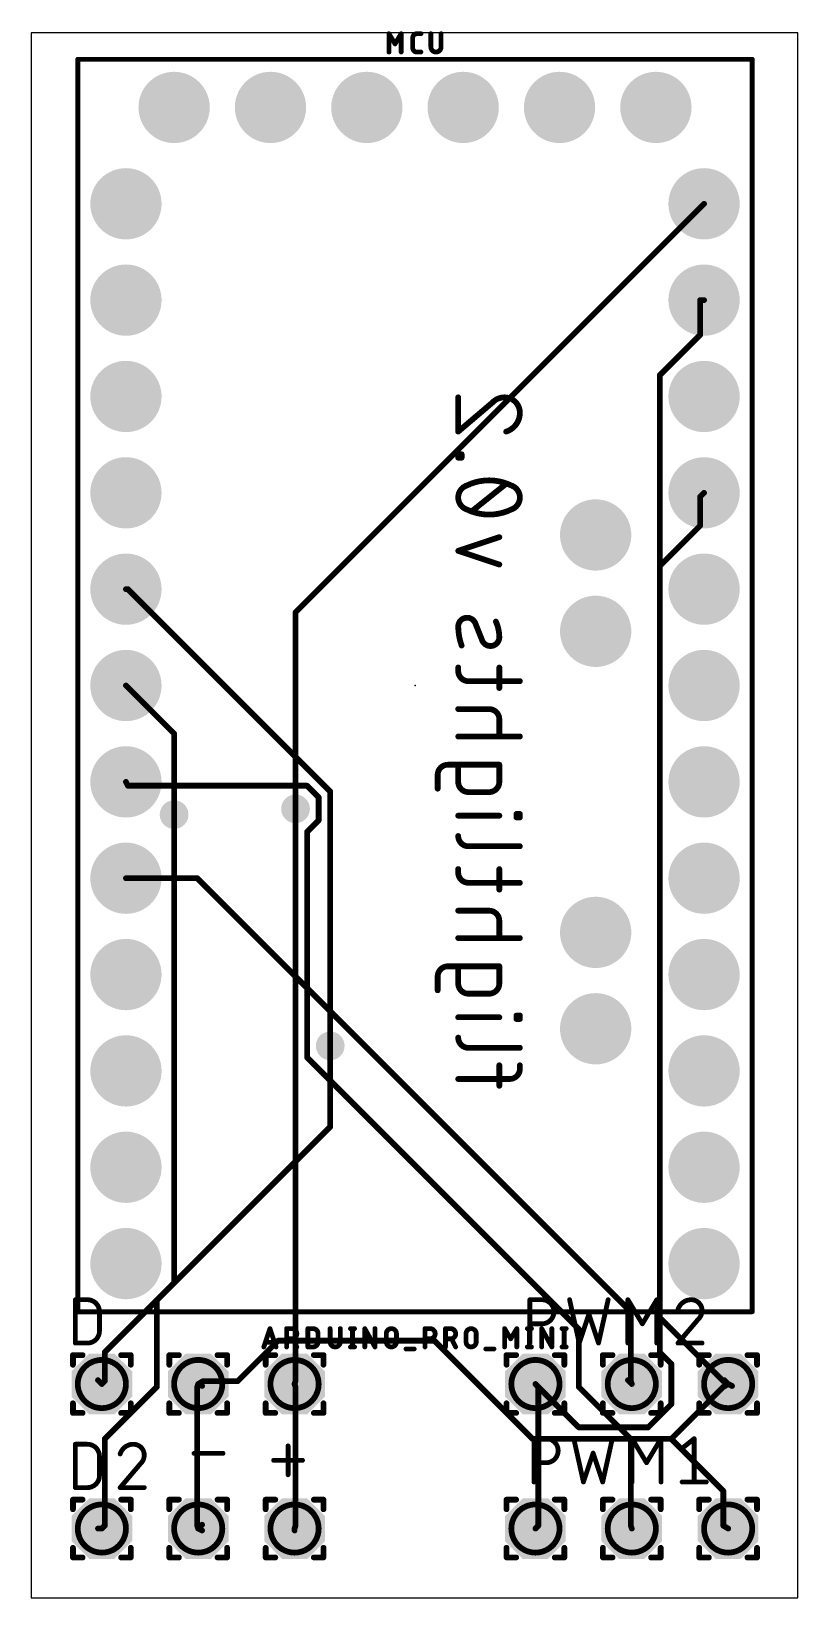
# Model space of a CAD drawing. Extents: x 0 to 20.2, y 38.2 to 79.5.
import ezdxf

# ---------------------------------------------------------------- set-up
doc = ezdxf.new("R2010")
doc.units = 0
for name, color, linetype in [('1', 12, 'CONTINUOUS'), ('16', 132, 'CONTINUOUS'), ('17', 110, 'CONTINUOUS'), ('18', 110, 'CONTINUOUS'), ('20', 31, 'CONTINUOUS'), ('21', 253, 'CONTINUOUS'), ('23', 53, 'CONTINUOUS'), ('25', 253, 'CONTINUOUS'), ('27', 253, 'CONTINUOUS'), ('51', 253, 'CONTINUOUS')]:
    doc.layers.add(name, color=color, linetype=linetype)

# ---------------------------------------------------------------- blocks, each defined once
blk = doc.blocks.new('OCTAGONP')
at = {"const_width": 0.5}
blk.add_lwpolyline([(-0.25, -0.1036), (-0.25, 0.1036), (-0.1036, 0.25), (0.1036, 0.25), (0.25, 0.1036), (0.25, -0.1036), (0.1036, -0.25), (-0.1036, -0.25), (-0.25, -0.1036), (-0.25, 0.1036)], dxfattribs=at)
blk = doc.blocks.new('ROUNDP')
at = {"const_width": 0.5}
blk.add_lwpolyline([(0, -0.25, 1), (0, 0.25, 1), (0, -0.25)], format="xyb", dxfattribs=at)
blk = doc.blocks.new('ROUNDV')
at = {"const_width": 0.5}
blk.add_lwpolyline([(0, -0.25, 1), (0, 0.25, 1), (0, -0.25)], format="xyb", dxfattribs=at)

msp = doc.modelspace()

# ---------------------------------------------------------------- linework, layer by layer
at = {"layer": '1', "const_width": 0.1524}
for points in [[(17.78, 74.93), (7.0104, 64.1604)], [(17.6784, 67.2084), (17.78, 67.31)], [(17.6784, 66.4464), (17.6784, 67.2084)], [(16.6116, 65.3796), (17.6784, 66.4464)], [(16.6116, 44.6532), (16.6116, 65.3796)], [(7.0104, 64.1604), (7.0104, 58.9788)], [(2.54, 62.23), (3.81, 60.96)], [(3.81, 60.96), (3.81, 58.8264)], [(2.54, 57.15), (4.4196, 57.15)], [(4.4196, 57.15), (15.8496, 45.72)], [(7.9248, 52.7304), (7.9248, 50.5968)], [(7.9248, 50.5968), (1.9812, 44.6532)], [(15.8496, 45.72), (15.8496, 43.8912)], [(6.5532, 44.958), (5.4864, 43.8912)], [(10.668, 44.958), (6.5532, 44.958)], [(13.2588, 42.3672), (10.668, 44.958)], [(1.9812, 44.6532), (1.9812, 43.8912)], [(16.9164, 44.3484), (16.6116, 44.6532)], [(16.9164, 43.2816), (16.9164, 44.3484)], [(1.8034, 43.9166), (1.905, 43.815)], [(1.9812, 43.8912), (1.905, 43.815)], [(4.4196, 43.7388), (4.445, 43.815)], [(4.4196, 43.7388), (4.4196, 40.0812)], [(4.572, 43.8912), (4.445, 43.815)], [(4.5466, 43.7642), (4.445, 43.815)], [(5.4864, 43.8912), (4.572, 43.8912)], [(7.0104, 43.7388), (6.985, 43.815)], [(7.0104, 43.7388), (7.0104, 40.0812)], [(13.335, 43.815), (14.478, 42.672)], [(15.7734, 43.9166), (15.875, 43.815)], [(15.8496, 43.8912), (15.875, 43.815)], [(18.288, 43.7388), (16.9164, 42.3672)], [(18.288, 43.7388), (18.415, 43.815)], [(18.5166, 43.7642), (18.415, 43.815)], [(16.3068, 42.672), (16.9164, 43.2816)], [(14.478, 42.672), (16.3068, 42.672)], [(16.9164, 42.3672), (13.2588, 42.3672)], [(16.9164, 42.3672), (18.288, 40.9956)], [(18.288, 40.9956), (18.288, 40.0812)], [(4.4196, 40.0812), (4.445, 40.005)], [(4.5466, 40.1066), (4.445, 40.005)], [(4.5466, 39.9542), (4.445, 40.005)], [(7.0104, 40.0812), (6.985, 40.005)], [(18.288, 40.0812), (18.415, 40.005)]]:
    msp.add_lwpolyline(points, dxfattribs=at)
at = {"layer": '1', "const_width": 0.0762}
for points in [[(17.8069, 74.9031, 1), (17.7531, 74.9569)], [(17.8069, 67.2831, 1), (17.7531, 67.3369)], [(17.7165, 67.2084, 1), (17.6403, 67.2084)], [(17.6515, 67.2353, 1), (17.7053, 67.1815)], [(17.6403, 66.4464, 1), (17.7165, 66.4464)], [(17.7053, 66.4195, 1), (17.6515, 66.4733)], [(16.6497, 65.3796, 1), (16.5735, 65.3796)], [(16.5847, 65.4065, 1), (16.6385, 65.3527)], [(7.0485, 64.1604, 1), (6.9723, 64.1604)], [(6.9835, 64.1873, 1), (7.0373, 64.1335)], [(2.5669, 62.2569, 1), (2.5131, 62.2031)], [(3.8481, 60.96, 1), (3.7719, 60.96)], [(3.7831, 60.9331, 1), (3.8369, 60.9869)], [(3.7719, 58.8264, 1), (3.8481, 58.8264)], [(6.9723, 58.9788, 1), (7.0485, 58.9788)], [(2.54, 57.1881, 1), (2.54, 57.1119)], [(4.4465, 57.1769, 1), (4.3927, 57.1231)], [(4.4196, 57.1119, 1), (4.4196, 57.1881)], [(7.9629, 52.7304, 1), (7.8867, 52.7304)], [(7.8867, 50.5968, 1), (7.9629, 50.5968)], [(7.9517, 50.5699, 1), (7.8979, 50.6237)], [(15.8877, 45.72, 1), (15.8115, 45.72)], [(15.8227, 45.6931, 1), (15.8765, 45.7469)], [(6.5532, 44.9961, 1), (6.5532, 44.9199)], [(6.5801, 44.9311, 1), (6.5263, 44.9849)], [(10.6949, 44.9849, 1), (10.6411, 44.9311)], [(10.668, 44.9199, 1), (10.668, 44.9961)], [(2.0193, 44.6532, 1), (1.9431, 44.6532)], [(1.9543, 44.6801, 1), (2.0081, 44.6263)], [(16.5735, 44.6532, 1), (16.6497, 44.6532)], [(16.6385, 44.6801, 1), (16.5847, 44.6263)], [(16.9545, 44.3484, 1), (16.8783, 44.3484)], [(16.8895, 44.3215, 1), (16.9433, 44.3753)], [(1.8303, 43.9435, 1), (1.7765, 43.8897)], [(1.8781, 43.8419, 1), (1.9319, 43.7881)], [(1.8781, 43.7881, 1), (1.9319, 43.8419)], [(1.9431, 43.8912, 1), (2.0193, 43.8912)], [(2.0081, 43.8643, 1), (1.9543, 43.9181)], [(4.4577, 43.7388, 1), (4.3815, 43.7388)], [(4.3835, 43.7508, 1), (4.4557, 43.7268)], [(4.462, 43.8491, 1), (4.428, 43.7809)], [(4.4254, 43.8477, 1), (4.4646, 43.7823)], [(4.4811, 43.803, 1), (4.4089, 43.827)], [(4.5296, 43.7301, 1), (4.5636, 43.7983)], [(4.572, 43.9293, 1), (4.572, 43.8531)], [(4.5916, 43.8585, 1), (4.5524, 43.9239)], [(5.4595, 43.9181, 1), (5.5133, 43.8643)], [(5.4864, 43.8531, 1), (5.4864, 43.9293)], [(7.0211, 43.827, 1), (6.9489, 43.803)], [(7.0485, 43.7388, 1), (6.9723, 43.7388)], [(6.9743, 43.7268, 1), (7.0465, 43.7508)], [(13.3619, 43.8419, 1), (13.3081, 43.7881)], [(15.8003, 43.9435, 1), (15.7465, 43.8897)], [(15.8115, 43.8912, 1), (15.8877, 43.8912)], [(15.8857, 43.9032, 1), (15.8135, 43.8792)], [(15.8389, 43.803, 1), (15.9111, 43.827)], [(15.8481, 43.7881, 1), (15.9019, 43.8419)], [(18.2684, 43.7715, 1), (18.3076, 43.7061)], [(18.3149, 43.7119, 1), (18.2611, 43.7657)], [(18.432, 43.8491, 1), (18.398, 43.7809)], [(18.4346, 43.7823, 1), (18.3954, 43.8477)], [(18.4996, 43.7301, 1), (18.5336, 43.7983)], [(16.8783, 43.2816, 1), (16.9545, 43.2816)], [(16.9433, 43.2547, 1), (16.8895, 43.3085)], [(14.478, 42.7101, 1), (14.478, 42.6339)], [(14.4511, 42.6451, 1), (14.5049, 42.6989)], [(16.2799, 42.6989, 1), (16.3337, 42.6451)], [(16.3068, 42.6339, 1), (16.3068, 42.7101)], [(13.2588, 42.4053, 1), (13.2588, 42.3291)], [(13.2319, 42.3403, 1), (13.2857, 42.3941)], [(16.9433, 42.3941, 1), (16.8895, 42.3403)], [(16.8895, 42.3941, 1), (16.9433, 42.3403)], [(16.9164, 42.3291, 1), (16.9164, 42.4053)], [(18.3261, 40.9956, 1), (18.2499, 40.9956)], [(18.2611, 40.9687, 1), (18.3149, 41.0225)], [(4.3815, 40.0812, 1), (4.4577, 40.0812)], [(4.4557, 40.0932, 1), (4.3835, 40.0692)], [(4.462, 40.0391, 1), (4.428, 39.9709)], [(4.4181, 40.0319, 1), (4.4719, 39.9781)], [(4.5735, 40.0797, 1), (4.5197, 40.1335)], [(6.9723, 40.0812, 1), (7.0485, 40.0812)], [(7.0465, 40.0692, 1), (6.9743, 40.0932)], [(18.3076, 40.1139, 1), (18.2684, 40.0485)], [(18.2499, 40.0812, 1), (18.3261, 40.0812)], [(18.3954, 39.9723, 1), (18.4346, 40.0377)], [(4.4089, 39.993, 1), (4.4811, 40.017)], [(4.5296, 39.9201, 1), (4.5636, 39.9883)], [(6.9489, 40.017, 1), (7.0211, 39.993)]]:
    msp.add_lwpolyline(points, format="xyb", dxfattribs=at)
at = {"layer": '16', "const_width": 0.1524}
for points in [[(17.6784, 71.4756), (17.6784, 72.39)], [(17.6784, 72.39), (17.78, 72.39)], [(16.6116, 70.4088), (17.6784, 71.4756)], [(16.6116, 45.5676), (16.6116, 70.4088)], [(11.2992, 68.924), (11.2992, 69.8271)], [(12.2023, 69.6917), (11.2992, 68.924)], [(11.3895, 68.3266), (11.2992, 68.3266)], [(11.2992, 68.3266), (11.2992, 68.2362)], [(11.2992, 68.2362), (11.3895, 68.2362)], [(11.3895, 68.2362), (11.3895, 68.3266)], [(11.6604, 66.826), (12.5635, 67.5485)], [(11.2992, 65.7804), (12.3829, 66.1417)], [(12.3829, 65.4192), (11.2992, 65.7804)], [(2.5908, 64.77), (2.54, 64.77)], [(2.5908, 64.77), (7.9248, 59.436)], [(11.7507, 63.8699), (11.9314, 63.4184)], [(11.2992, 62.6148), (11.2992, 62.7051)], [(12.3829, 62.1632), (12.3829, 62.7051)], [(12.9248, 62.3438), (11.5701, 62.3438)], [(12.112, 61.6086), (11.2992, 61.6086)], [(12.3829, 60.8861), (12.3829, 61.3377)], [(11.2992, 60.8861), (12.9248, 60.8861)], [(10.7573, 59.8714), (10.7573, 59.5102)], [(12.3829, 60.1424), (11.0283, 60.1424)], [(11.2992, 60.1424), (11.2992, 59.6908)], [(12.3829, 59.6908), (12.3829, 60.1424)], [(2.5908, 59.5884), (2.54, 59.69)], [(2.5908, 59.5884), (7.3152, 59.5884)], [(7.3152, 59.5884), (7.62, 59.2836)], [(7.9248, 59.436), (7.9248, 52.7304)], [(11.5701, 59.4199), (12.112, 59.4199)], [(7.0104, 58.9788), (7.0104, 43.8912)], [(7.62, 59.2836), (7.62, 58.674)], [(3.81, 58.8264), (3.81, 46.482)], [(7.62, 58.674), (7.3152, 58.3692)], [(11.2992, 58.7985), (12.3829, 58.7985)], [(12.9248, 58.8436), (12.8345, 58.8436)], [(12.8345, 58.8436), (12.8345, 58.7533)], [(12.8345, 58.7533), (12.9248, 58.7533)], [(12.9248, 58.7533), (12.9248, 58.8436)], [(7.3152, 58.3692), (7.3152, 52.4256)], [(12.9248, 57.992), (11.5701, 57.992)], [(11.2992, 57.3001), (11.2992, 57.3905)], [(12.3829, 56.8486), (12.3829, 57.3905)], [(12.9248, 57.0292), (11.5701, 57.0292)], [(12.112, 56.294), (11.2992, 56.294)], [(12.3829, 55.5715), (12.3829, 56.0231)], [(11.2992, 55.5715), (12.9248, 55.5715)], [(10.7573, 54.5568), (10.7573, 54.1956)], [(12.3829, 54.8278), (11.0283, 54.8278)], [(11.2992, 54.8278), (11.2992, 54.3762)], [(12.3829, 54.3762), (12.3829, 54.8278)], [(11.5701, 54.1053), (12.112, 54.1053)], [(11.2992, 53.4839), (12.3829, 53.4839)], [(12.9248, 53.529), (12.8345, 53.529)], [(12.8345, 53.529), (12.8345, 53.4387)], [(12.8345, 53.4387), (12.9248, 53.4387)], [(12.9248, 53.4387), (12.9248, 53.529)], [(7.3152, 52.4256), (14.478, 45.2628)], [(12.9248, 52.6774), (11.5701, 52.6774)], [(12.3829, 51.6761), (12.3829, 52.2179)], [(12.9248, 52.1276), (12.9248, 52.2179)], [(11.2992, 51.8567), (12.6539, 51.8567)], [(3.81, 46.482), (3.3528, 46.0248)], [(3.3528, 46.0248), (3.3528, 43.7388)], [(18.288, 43.8912), (16.6116, 45.5676)], [(14.478, 45.2628), (14.478, 43.7388)], [(3.3528, 43.7388), (1.9812, 42.3672)], [(7.0104, 43.8912), (6.985, 43.815)], [(13.4112, 43.7388), (13.335, 43.815)], [(13.4112, 43.7388), (13.4112, 40.0812)], [(14.478, 43.7388), (15.8496, 42.3672)], [(18.288, 43.8912), (18.415, 43.815)], [(18.415, 43.815), (18.3134, 43.9166)], [(1.9812, 42.3672), (1.9812, 40.0812)], [(15.8496, 42.3672), (15.8496, 40.0812)], [(1.8034, 40.005), (1.905, 40.005)], [(1.9812, 40.0812), (1.905, 40.005)], [(6.985, 39.9542), (6.985, 40.005)], [(13.4112, 40.0812), (13.335, 40.005)], [(15.8496, 40.0812), (15.875, 40.005)]]:
    msp.add_lwpolyline(points, dxfattribs=at)
at = {"layer": '16'}
for points, const_width in [([(17.7165, 72.39, 1), (17.6403, 72.39)], 0.0762), ([(17.6784, 72.4281, 1), (17.6784, 72.3519)], 0.0762), ([(17.78, 72.3519, 1), (17.78, 72.4281)], 0.0762), ([(17.6403, 71.4756, 1), (17.7165, 71.4756)], 0.0762), ([(17.7053, 71.4487, 1), (17.6515, 71.5025)], 0.0762), ([(16.6497, 70.4088, 1), (16.5735, 70.4088)], 0.0762), ([(16.5847, 70.4357, 1), (16.6385, 70.3819)], 0.0762), ([(11.3373, 69.8271, 1), (11.2611, 69.8271)], 0.0762), ([(12.5184, 69.8271, 0.2053), (12.2023, 69.6917)], 0.1524), ([(12.9248, 69.4207, 0.4142), (12.5184, 69.8271)], 0.1524), ([(12.5184, 69.8652, 1), (12.5184, 69.789)], 0.0762), ([(12.5184, 69.789, 1), (12.5184, 69.8652)], 0.0762), ([(12.1747, 69.718, 1), (12.2299, 69.6654)], 0.0762), ([(12.227, 69.6626, 1), (12.1776, 69.7207)], 0.0762), ([(12.5635, 68.924, 0.3252), (12.9248, 69.4207)], 0.1524), ([(12.9629, 69.4207, 1), (12.8867, 69.4207)], 0.0762), ([(12.8867, 69.4207, 1), (12.9629, 69.4207)], 0.0762), ([(11.2745, 68.9531, 1), (11.3239, 68.895)], 0.0762), ([(11.2611, 68.924, 1), (11.3373, 68.924)], 0.0762), ([(12.5518, 68.9603, 1), (12.5753, 68.8878)], 0.0762), ([(11.2992, 68.3647, 1), (11.2992, 68.2885)], 0.0762), ([(11.3373, 68.3266, 1), (11.2611, 68.3266)], 0.0762), ([(11.2992, 68.2743, 1), (11.2992, 68.1981)], 0.0762), ([(11.2611, 68.2362, 1), (11.3373, 68.2362)], 0.0762), ([(11.4276, 68.3266, 1), (11.3514, 68.3266)], 0.0762), ([(11.3514, 68.2362, 1), (11.4276, 68.2362)], 0.0762), ([(11.3895, 68.2885, 1), (11.3895, 68.3647)], 0.0762), ([(11.3895, 68.1981, 1), (11.3895, 68.2743)], 0.0762), ([(11.525, 67.5033, 0.3205), (11.2992, 67.1872)], 0.1524), ([(12.112, 67.6388, 0.1139), (11.525, 67.5033)], 0.1524), ([(11.5083, 67.5376, 1), (11.5417, 67.4691)], 0.0762), ([(11.5373, 67.4673, 1), (11.5126, 67.5393)], 0.0762), ([(12.699, 67.5033, 0.1139), (12.112, 67.6388)], 0.1524), ([(12.112, 67.6769, 1), (12.112, 67.6007)], 0.0762), ([(12.112, 67.6007, 1), (12.112, 67.6769)], 0.0762), ([(12.5873, 67.5187, 1), (12.5397, 67.5782)], 0.0762), ([(12.9248, 67.1872, 0.3205), (12.699, 67.5033)], 0.1524), ([(12.7114, 67.5393, 1), (12.6867, 67.4673)], 0.0762), ([(12.6823, 67.4691, 1), (12.7157, 67.5376)], 0.0762), ([(11.2992, 67.1872, 0.3205), (11.525, 66.8711)], 0.1524), ([(11.3373, 67.1872, 1), (11.2611, 67.1872)], 0.0762), ([(11.2611, 67.1872, 1), (11.3373, 67.1872)], 0.0762), ([(11.5417, 66.9054, 1), (11.5083, 66.8369)], 0.0762), ([(11.525, 66.8711, 0.1139), (12.112, 66.7357)], 0.1524), ([(11.5126, 66.8351, 1), (11.5373, 66.9072)], 0.0762), ([(12.112, 66.7357, 0.1139), (12.699, 66.8711)], 0.1524), ([(12.699, 66.8711, 0.3205), (12.9248, 67.1872)], 0.1524), ([(12.6867, 66.9072, 1), (12.7114, 66.8351)], 0.0762), ([(12.7157, 66.8369, 1), (12.6823, 66.9054)], 0.0762), ([(12.9629, 67.1872, 1), (12.8867, 67.1872)], 0.0762), ([(12.8867, 67.1872, 1), (12.9629, 67.1872)], 0.0762), ([(11.6366, 66.8557, 1), (11.6842, 66.7962)], 0.0762), ([(12.112, 66.7738, 1), (12.112, 66.6976)], 0.0762), ([(12.112, 66.6976, 1), (12.112, 66.7738)], 0.0762), ([(12.395, 66.1055, 1), (12.3709, 66.1778)], 0.0762), ([(11.3112, 65.8166, 1), (11.2871, 65.7443)], 0.0762), ([(11.2871, 65.8166, 1), (11.3112, 65.7443)], 0.0762), ([(12.3709, 65.383, 1), (12.395, 65.4553)], 0.0762), ([(2.54, 64.8081, 1), (2.54, 64.7319)], 0.0762), ([(2.6177, 64.7969, 1), (2.5639, 64.7431)], 0.0762), ([(2.5908, 64.7319, 1), (2.5908, 64.8081)], 0.0762), ([(11.7507, 63.8699, 0.8318), (11.2992, 63.7796)], 0.1524), ([(11.3373, 63.7802, 1), (11.2611, 63.7791)], 0.0762), ([(11.2992, 63.7796, 0.083), (11.3895, 63.2829)], 0.1524), ([(11.2611, 63.7791, 1), (11.3373, 63.7802)], 0.0762), ([(11.7861, 63.8841, 1), (11.7154, 63.8558)], 0.0762), ([(11.7154, 63.8558, 1), (11.7861, 63.8841)], 0.0762), ([(12.3829, 63.5087, 0.1025), (12.2926, 63.9151)], 0.1524), ([(12.3274, 63.9307, 1), (12.2579, 63.8994)], 0.0762), ([(11.3537, 63.27, 1), (11.4253, 63.2958)], 0.0762), ([(11.9314, 63.4184, 0.8318), (12.3829, 63.5087)], 0.1524), ([(11.9667, 63.4325, 1), (11.896, 63.4042)], 0.0762), ([(11.896, 63.4042, 1), (11.9667, 63.4325)], 0.0762), ([(12.421, 63.5092, 1), (12.3448, 63.5081)], 0.0762), ([(12.3448, 63.5081, 1), (12.421, 63.5092)], 0.0762), ([(11.3373, 62.7051, 1), (11.2611, 62.7051)], 0.0762), ([(12.421, 62.7051, 1), (12.3448, 62.7051)], 0.0762), ([(11.2992, 62.6148, 0.4142), (11.5701, 62.3438)], 0.1524), ([(11.3373, 62.6148, 1), (11.2611, 62.6148)], 0.0762), ([(11.2611, 62.6148, 1), (11.3373, 62.6148)], 0.0762), ([(11.5701, 62.3819, 1), (11.5701, 62.3057)], 0.0762), ([(11.5701, 62.3057, 1), (11.5701, 62.3819)], 0.0762), ([(12.9248, 62.3057, 1), (12.9248, 62.3819)], 0.0762), ([(12.3448, 62.1632, 1), (12.421, 62.1632)], 0.0762), ([(11.2992, 61.6467, 1), (11.2992, 61.5705)], 0.0762), ([(12.3829, 61.3377, 0.4142), (12.112, 61.6086)], 0.1524), ([(12.112, 61.6467, 1), (12.112, 61.5705)], 0.0762), ([(12.112, 61.5705, 1), (12.112, 61.6467)], 0.0762), ([(12.421, 61.3377, 1), (12.3448, 61.3377)], 0.0762), ([(12.3448, 61.3377, 1), (12.421, 61.3377)], 0.0762), ([(11.2992, 60.9242, 1), (11.2992, 60.848)], 0.0762), ([(12.3448, 60.8861, 1), (12.421, 60.8861)], 0.0762), ([(12.9248, 60.848, 1), (12.9248, 60.9242)], 0.0762), ([(11.0283, 60.1424, 0.4142), (10.7573, 59.8714)], 0.1524), ([(10.7954, 59.8714, 1), (10.7192, 59.8714)], 0.0762), ([(10.7192, 59.8714, 1), (10.7954, 59.8714)], 0.0762), ([(11.0283, 60.1805, 1), (11.0283, 60.1043)], 0.0762), ([(11.0283, 60.1043, 1), (11.0283, 60.1805)], 0.0762), ([(11.3373, 60.1424, 1), (11.2611, 60.1424)], 0.0762), ([(12.421, 60.1424, 1), (12.3448, 60.1424)], 0.0762), ([(12.3829, 60.1043, 1), (12.3829, 60.1805)], 0.0762), ([(2.5741, 59.707, 1), (2.5059, 59.673)], 0.0762), ([(2.5908, 59.6265, 1), (2.5908, 59.5503)], 0.0762), ([(2.5567, 59.5714, 1), (2.6249, 59.6054)], 0.0762), ([(7.3421, 59.6153, 1), (7.2883, 59.5615)], 0.0762), ([(7.3152, 59.5503, 1), (7.3152, 59.6265)], 0.0762), ([(7.9629, 59.436, 1), (7.8867, 59.436)], 0.0762), ([(7.8979, 59.4091, 1), (7.9517, 59.4629)], 0.0762), ([(10.7192, 59.5102, 1), (10.7954, 59.5102)], 0.0762), ([(11.2992, 59.6908, 0.4142), (11.5701, 59.4199)], 0.1524), ([(11.3373, 59.6908, 1), (11.2611, 59.6908)], 0.0762), ([(11.2611, 59.6908, 1), (11.3373, 59.6908)], 0.0762), ([(11.5701, 59.458, 1), (11.5701, 59.3818)], 0.0762), ([(11.5701, 59.3818, 1), (11.5701, 59.458)], 0.0762), ([(12.112, 59.4199, 0.4142), (12.3829, 59.6908)], 0.1524), ([(12.112, 59.458, 1), (12.112, 59.3818)], 0.0762), ([(12.112, 59.3818, 1), (12.112, 59.458)], 0.0762), ([(12.421, 59.6908, 1), (12.3448, 59.6908)], 0.0762), ([(12.3448, 59.6908, 1), (12.421, 59.6908)], 0.0762), ([(7.0485, 58.9788, 1), (6.9723, 58.9788)], 0.0762), ([(7.6581, 59.2836, 1), (7.5819, 59.2836)], 0.0762), ([(7.5931, 59.2567, 1), (7.6469, 59.3105)], 0.0762), ([(3.8481, 58.8264, 1), (3.7719, 58.8264)], 0.0762), ([(7.5819, 58.674, 1), (7.6581, 58.674)], 0.0762), ([(7.6469, 58.6471, 1), (7.5931, 58.7009)], 0.0762), ([(11.2992, 58.8366, 1), (11.2992, 58.7604)], 0.0762), ([(12.3829, 58.7604, 1), (12.3829, 58.8366)], 0.0762), ([(12.8345, 58.8817, 1), (12.8345, 58.8055)], 0.0762), ([(12.8726, 58.8436, 1), (12.7964, 58.8436)], 0.0762), ([(12.8345, 58.7914, 1), (12.8345, 58.7152)], 0.0762), ([(12.7964, 58.7533, 1), (12.8726, 58.7533)], 0.0762), ([(12.9629, 58.8436, 1), (12.8867, 58.8436)], 0.0762), ([(12.8867, 58.7533, 1), (12.9629, 58.7533)], 0.0762), ([(12.9248, 58.8055, 1), (12.9248, 58.8817)], 0.0762), ([(12.9248, 58.7152, 1), (12.9248, 58.7914)], 0.0762), ([(7.3533, 58.3692, 1), (7.2771, 58.3692)], 0.0762), ([(7.2883, 58.3961, 1), (7.3421, 58.3423)], 0.0762), ([(11.2992, 58.2629, 0.4142), (11.5701, 57.992)], 0.1524), ([(11.3373, 58.2629, 1), (11.2611, 58.2629)], 0.0762), ([(11.5701, 58.0301, 1), (11.5701, 57.9539)], 0.0762), ([(11.5701, 57.9539, 1), (11.5701, 58.0301)], 0.0762), ([(12.9248, 57.9539, 1), (12.9248, 58.0301)], 0.0762), ([(11.3373, 57.3905, 1), (11.2611, 57.3905)], 0.0762), ([(12.421, 57.3905, 1), (12.3448, 57.3905)], 0.0762), ([(11.2992, 57.3001, 0.4142), (11.5701, 57.0292)], 0.1524), ([(11.3373, 57.3001, 1), (11.2611, 57.3001)], 0.0762), ([(11.2611, 57.3001, 1), (11.3373, 57.3001)], 0.0762), ([(11.5701, 57.0673, 1), (11.5701, 56.9911)], 0.0762), ([(11.5701, 56.9911, 1), (11.5701, 57.0673)], 0.0762), ([(12.9248, 56.9911, 1), (12.9248, 57.0673)], 0.0762), ([(12.3448, 56.8486, 1), (12.421, 56.8486)], 0.0762), ([(11.2992, 56.3321, 1), (11.2992, 56.2559)], 0.0762), ([(12.3829, 56.0231, 0.4142), (12.112, 56.294)], 0.1524), ([(12.112, 56.3321, 1), (12.112, 56.2559)], 0.0762), ([(12.112, 56.2559, 1), (12.112, 56.3321)], 0.0762), ([(12.421, 56.0231, 1), (12.3448, 56.0231)], 0.0762), ([(12.3448, 56.0231, 1), (12.421, 56.0231)], 0.0762), ([(11.2992, 55.6096, 1), (11.2992, 55.5334)], 0.0762), ([(12.3448, 55.5715, 1), (12.421, 55.5715)], 0.0762), ([(12.9248, 55.5334, 1), (12.9248, 55.6096)], 0.0762), ([(11.0283, 54.8278, 0.4142), (10.7573, 54.5568)], 0.1524), ([(10.7954, 54.5568, 1), (10.7192, 54.5568)], 0.0762), ([(10.7192, 54.5568, 1), (10.7954, 54.5568)], 0.0762), ([(11.0283, 54.8659, 1), (11.0283, 54.7897)], 0.0762), ([(11.0283, 54.7897, 1), (11.0283, 54.8659)], 0.0762), ([(11.3373, 54.8278, 1), (11.2611, 54.8278)], 0.0762), ([(12.421, 54.8278, 1), (12.3448, 54.8278)], 0.0762), ([(12.3829, 54.7897, 1), (12.3829, 54.8659)], 0.0762), ([(10.7192, 54.1956, 1), (10.7954, 54.1956)], 0.0762), ([(11.2992, 54.3762, 0.4142), (11.5701, 54.1053)], 0.1524), ([(11.3373, 54.3762, 1), (11.2611, 54.3762)], 0.0762), ([(11.2611, 54.3762, 1), (11.3373, 54.3762)], 0.0762), ([(11.5701, 54.1434, 1), (11.5701, 54.0672)], 0.0762), ([(11.5701, 54.0672, 1), (11.5701, 54.1434)], 0.0762), ([(12.112, 54.1053, 0.4142), (12.3829, 54.3762)], 0.1524), ([(12.112, 54.1434, 1), (12.112, 54.0672)], 0.0762), ([(12.112, 54.0672, 1), (12.112, 54.1434)], 0.0762), ([(12.421, 54.3762, 1), (12.3448, 54.3762)], 0.0762), ([(12.3448, 54.3762, 1), (12.421, 54.3762)], 0.0762), ([(11.2992, 53.522, 1), (11.2992, 53.4458)], 0.0762), ([(12.3829, 53.4458, 1), (12.3829, 53.522)], 0.0762), ([(12.8345, 53.5671, 1), (12.8345, 53.4909)], 0.0762), ([(12.8726, 53.529, 1), (12.7964, 53.529)], 0.0762), ([(12.8345, 53.4768, 1), (12.8345, 53.4006)], 0.0762), ([(12.7964, 53.4387, 1), (12.8726, 53.4387)], 0.0762), ([(12.9629, 53.529, 1), (12.8867, 53.529)], 0.0762), ([(12.8867, 53.4387, 1), (12.9629, 53.4387)], 0.0762), ([(12.9248, 53.4909, 1), (12.9248, 53.5671)], 0.0762), ([(12.9248, 53.4006, 1), (12.9248, 53.4768)], 0.0762), ([(11.2992, 52.9483, 0.4142), (11.5701, 52.6774)], 0.1524), ([(11.3373, 52.9483, 1), (11.2611, 52.9483)], 0.0762), ([(7.2771, 52.4256, 1), (7.3533, 52.4256)], 0.0762), ([(7.3421, 52.4525, 1), (7.2883, 52.3987)], 0.0762), ([(7.8867, 52.7304, 1), (7.9629, 52.7304)], 0.0762), ([(11.5701, 52.7155, 1), (11.5701, 52.6393)], 0.0762), ([(11.5701, 52.6393, 1), (11.5701, 52.7155)], 0.0762), ([(12.9248, 52.6393, 1), (12.9248, 52.7155)], 0.0762), ([(12.421, 52.2179, 1), (12.3448, 52.2179)], 0.0762), ([(12.6539, 51.8567, 0.4142), (12.9248, 52.1276)], 0.1524), ([(12.9629, 52.2179, 1), (12.8867, 52.2179)], 0.0762), ([(12.9629, 52.1276, 1), (12.8867, 52.1276)], 0.0762), ([(12.8867, 52.1276, 1), (12.9629, 52.1276)], 0.0762), ([(11.2992, 51.8948, 1), (11.2992, 51.8186)], 0.0762), ([(12.3448, 51.6761, 1), (12.421, 51.6761)], 0.0762), ([(12.6539, 51.8948, 1), (12.6539, 51.8186)], 0.0762), ([(12.6539, 51.8186, 1), (12.6539, 51.8948)], 0.0762), ([(3.7719, 46.482, 1), (3.8481, 46.482)], 0.0762), ([(3.8369, 46.4551, 1), (3.7831, 46.5089)], 0.0762), ([(3.3909, 46.0248, 1), (3.3147, 46.0248)], 0.0762), ([(3.3259, 46.0517, 1), (3.3797, 45.9979)], 0.0762), ([(16.5735, 45.5676, 1), (16.6497, 45.5676)], 0.0762), ([(16.6385, 45.5945, 1), (16.5847, 45.5407)], 0.0762), ([(14.5161, 45.2628, 1), (14.4399, 45.2628)], 0.0762), ([(14.4511, 45.2359, 1), (14.5049, 45.2897)], 0.0762), ([(3.3147, 43.7388, 1), (3.3909, 43.7388)], 0.0762), ([(3.3797, 43.7119, 1), (3.3259, 43.7657)], 0.0762), ([(6.9489, 43.827, 1), (7.0211, 43.803)], 0.0762), ([(6.9723, 43.8912, 1), (7.0485, 43.8912)], 0.0762), ([(7.0465, 43.8792, 1), (6.9743, 43.9032)], 0.0762), ([(13.3619, 43.8419, 1), (13.3081, 43.7881)], 0.0762), ([(13.4493, 43.7388, 1), (13.3731, 43.7388)], 0.0762), ([(13.3843, 43.7119, 1), (13.4381, 43.7657)], 0.0762), ([(14.4399, 43.7388, 1), (14.5161, 43.7388)], 0.0762), ([(14.5049, 43.7657, 1), (14.4511, 43.7119)], 0.0762), ([(18.3076, 43.9239, 1), (18.2684, 43.8585)], 0.0762), ([(18.2611, 43.8643, 1), (18.3149, 43.9181)], 0.0762), ([(18.3403, 43.9435, 1), (18.2865, 43.8897)], 0.0762), ([(18.3881, 43.7881, 1), (18.4419, 43.8419)], 0.0762), ([(18.3954, 43.7823, 1), (18.4346, 43.8477)], 0.0762), ([(2.0193, 42.3672, 1), (1.9431, 42.3672)], 0.0762), ([(1.9543, 42.3941, 1), (2.0081, 42.3403)], 0.0762), ([(15.8877, 42.3672, 1), (15.8115, 42.3672)], 0.0762), ([(15.8227, 42.3403, 1), (15.8765, 42.3941)], 0.0762), ([(1.8034, 40.0431, 1), (1.8034, 39.9669)], 0.0762), ([(1.8781, 40.0319, 1), (1.9319, 39.9781)], 0.0762), ([(1.905, 39.9669, 1), (1.905, 40.0431)], 0.0762), ([(1.9431, 40.0812, 1), (2.0193, 40.0812)], 0.0762), ([(2.0081, 40.0543, 1), (1.9543, 40.1081)], 0.0762), ([(7.0231, 40.005, 1), (6.9469, 40.005)], 0.0762), ([(13.3081, 40.0319, 1), (13.3619, 39.9781)], 0.0762), ([(13.3731, 40.0812, 1), (13.4493, 40.0812)], 0.0762), ([(13.4381, 40.0543, 1), (13.3843, 40.1081)], 0.0762), ([(15.8115, 40.0812, 1), (15.8877, 40.0812)], 0.0762), ([(15.8857, 40.0932, 1), (15.8135, 40.0692)], 0.0762), ([(6.9469, 39.9542, 1), (7.0231, 39.9542)], 0.0762), ([(15.8389, 39.993, 1), (15.9111, 40.017)], 0.0762)]:
    msp.add_lwpolyline(points, format="xyb", dxfattribs=dict(at, const_width=const_width))
at = {"layer": '20'}
for p, q in [((20.2478, 79.4387), (0.0457, 79.4387)), ((0.0457, 79.4387), (0.0457, 38.1825)), ((20.2478, 38.1825), (20.2478, 79.4387)), ((0.0457, 38.1825), (20.2478, 38.1825))]:
    msp.add_line(p, q, dxfattribs=at)
at = {"layer": '21', "const_width": 0.1524}
for points in [[(1.397, 44.577), (1.143, 44.577)], [(1.143, 44.577), (1.143, 44.323)], [(2.667, 44.577), (2.413, 44.577)], [(2.667, 44.323), (2.667, 44.577)], [(3.937, 44.577), (3.683, 44.577)], [(3.683, 44.577), (3.683, 44.323)], [(5.207, 44.577), (4.953, 44.577)], [(5.207, 44.323), (5.207, 44.577)], [(6.477, 44.577), (6.223, 44.577)], [(6.223, 44.577), (6.223, 44.323)], [(7.747, 44.577), (7.493, 44.577)], [(7.747, 44.323), (7.747, 44.577)], [(12.827, 44.577), (12.573, 44.577)], [(12.573, 44.577), (12.573, 44.323)], [(14.097, 44.577), (13.843, 44.577)], [(14.097, 44.323), (14.097, 44.577)], [(15.367, 44.577), (15.113, 44.577)], [(15.113, 44.577), (15.113, 44.323)], [(16.637, 44.577), (16.383, 44.577)], [(16.637, 44.323), (16.637, 44.577)], [(17.907, 44.577), (17.653, 44.577)], [(17.653, 44.577), (17.653, 44.323)], [(19.177, 44.577), (18.923, 44.577)], [(19.177, 44.323), (19.177, 44.577)], [(1.143, 43.307), (1.143, 43.053)], [(2.667, 43.053), (2.667, 43.307)], [(3.683, 43.307), (3.683, 43.053)], [(5.207, 43.053), (5.207, 43.307)], [(6.223, 43.307), (6.223, 43.053)], [(7.747, 43.053), (7.747, 43.307)], [(12.573, 43.307), (12.573, 43.053)], [(14.097, 43.053), (14.097, 43.307)], [(15.113, 43.307), (15.113, 43.053)], [(16.637, 43.053), (16.637, 43.307)], [(17.653, 43.307), (17.653, 43.053)], [(19.177, 43.053), (19.177, 43.307)], [(1.143, 43.053), (1.397, 43.053)], [(2.413, 43.053), (2.667, 43.053)], [(3.683, 43.053), (3.937, 43.053)], [(4.953, 43.053), (5.207, 43.053)], [(6.223, 43.053), (6.477, 43.053)], [(7.493, 43.053), (7.747, 43.053)], [(12.573, 43.053), (12.827, 43.053)], [(13.843, 43.053), (14.097, 43.053)], [(15.113, 43.053), (15.367, 43.053)], [(16.383, 43.053), (16.637, 43.053)], [(17.653, 43.053), (17.907, 43.053)], [(18.923, 43.053), (19.177, 43.053)], [(1.397, 40.767), (1.143, 40.767)], [(1.143, 40.767), (1.143, 40.513)], [(2.667, 40.767), (2.413, 40.767)], [(2.667, 40.513), (2.667, 40.767)], [(3.937, 40.767), (3.683, 40.767)], [(3.683, 40.767), (3.683, 40.513)], [(5.207, 40.767), (4.953, 40.767)], [(5.207, 40.513), (5.207, 40.767)], [(6.477, 40.767), (6.223, 40.767)], [(6.223, 40.767), (6.223, 40.513)], [(7.747, 40.767), (7.493, 40.767)], [(7.747, 40.513), (7.747, 40.767)], [(12.827, 40.767), (12.573, 40.767)], [(12.573, 40.767), (12.573, 40.513)], [(14.097, 40.767), (13.843, 40.767)], [(14.097, 40.513), (14.097, 40.767)], [(15.367, 40.767), (15.113, 40.767)], [(15.113, 40.767), (15.113, 40.513)], [(16.637, 40.767), (16.383, 40.767)], [(16.637, 40.513), (16.637, 40.767)], [(17.907, 40.767), (17.653, 40.767)], [(17.653, 40.767), (17.653, 40.513)], [(19.177, 40.767), (18.923, 40.767)], [(19.177, 40.513), (19.177, 40.767)], [(1.143, 39.497), (1.143, 39.243)], [(1.143, 39.243), (1.397, 39.243)], [(2.413, 39.243), (2.667, 39.243)], [(2.667, 39.243), (2.667, 39.497)], [(3.683, 39.497), (3.683, 39.243)], [(3.683, 39.243), (3.937, 39.243)], [(4.953, 39.243), (5.207, 39.243)], [(5.207, 39.243), (5.207, 39.497)], [(6.223, 39.497), (6.223, 39.243)], [(6.223, 39.243), (6.477, 39.243)], [(7.493, 39.243), (7.747, 39.243)], [(7.747, 39.243), (7.747, 39.497)], [(12.573, 39.497), (12.573, 39.243)], [(12.573, 39.243), (12.827, 39.243)], [(13.843, 39.243), (14.097, 39.243)], [(14.097, 39.243), (14.097, 39.497)], [(15.113, 39.497), (15.113, 39.243)], [(15.113, 39.243), (15.367, 39.243)], [(16.383, 39.243), (16.637, 39.243)], [(16.637, 39.243), (16.637, 39.497)], [(17.653, 39.497), (17.653, 39.243)], [(17.653, 39.243), (17.907, 39.243)], [(18.923, 39.243), (19.177, 39.243)], [(19.177, 39.243), (19.177, 39.497)]]:
    msp.add_lwpolyline(points, dxfattribs=at)
at = {"layer": '21', "const_width": 0.0762}
for points in [[(1.143, 44.6151, 1), (1.143, 44.5389)], [(1.1811, 44.577, 1), (1.1049, 44.577)], [(1.397, 44.5389, 1), (1.397, 44.6151)], [(2.413, 44.6151, 1), (2.413, 44.5389)], [(2.7051, 44.577, 1), (2.6289, 44.577)], [(2.667, 44.5389, 1), (2.667, 44.6151)], [(3.683, 44.6151, 1), (3.683, 44.5389)], [(3.7211, 44.577, 1), (3.6449, 44.577)], [(3.937, 44.5389, 1), (3.937, 44.6151)], [(4.953, 44.6151, 1), (4.953, 44.5389)], [(5.2451, 44.577, 1), (5.1689, 44.577)], [(5.207, 44.5389, 1), (5.207, 44.6151)], [(6.223, 44.6151, 1), (6.223, 44.5389)], [(6.2611, 44.577, 1), (6.1849, 44.577)], [(6.477, 44.5389, 1), (6.477, 44.6151)], [(7.493, 44.6151, 1), (7.493, 44.5389)], [(7.7851, 44.577, 1), (7.7089, 44.577)], [(7.747, 44.5389, 1), (7.747, 44.6151)], [(12.573, 44.6151, 1), (12.573, 44.5389)], [(12.6111, 44.577, 1), (12.5349, 44.577)], [(12.827, 44.5389, 1), (12.827, 44.6151)], [(13.843, 44.6151, 1), (13.843, 44.5389)], [(14.1351, 44.577, 1), (14.0589, 44.577)], [(14.097, 44.5389, 1), (14.097, 44.6151)], [(15.113, 44.6151, 1), (15.113, 44.5389)], [(15.1511, 44.577, 1), (15.0749, 44.577)], [(15.367, 44.5389, 1), (15.367, 44.6151)], [(16.383, 44.6151, 1), (16.383, 44.5389)], [(16.6751, 44.577, 1), (16.5989, 44.577)], [(16.637, 44.5389, 1), (16.637, 44.6151)], [(17.653, 44.6151, 1), (17.653, 44.5389)], [(17.6911, 44.577, 1), (17.6149, 44.577)], [(17.907, 44.5389, 1), (17.907, 44.6151)], [(18.923, 44.6151, 1), (18.923, 44.5389)], [(19.2151, 44.577, 1), (19.1389, 44.577)], [(19.177, 44.5389, 1), (19.177, 44.6151)], [(1.1049, 44.323, 1), (1.1811, 44.323)], [(2.6289, 44.323, 1), (2.7051, 44.323)], [(3.6449, 44.323, 1), (3.7211, 44.323)], [(5.1689, 44.323, 1), (5.2451, 44.323)], [(6.1849, 44.323, 1), (6.2611, 44.323)], [(7.7089, 44.323, 1), (7.7851, 44.323)], [(12.5349, 44.323, 1), (12.6111, 44.323)], [(14.0589, 44.323, 1), (14.1351, 44.323)], [(15.0749, 44.323, 1), (15.1511, 44.323)], [(16.5989, 44.323, 1), (16.6751, 44.323)], [(17.6149, 44.323, 1), (17.6911, 44.323)], [(19.1389, 44.323, 1), (19.2151, 44.323)], [(1.1811, 43.307, 1), (1.1049, 43.307)], [(2.7051, 43.307, 1), (2.6289, 43.307)], [(3.7211, 43.307, 1), (3.6449, 43.307)], [(5.2451, 43.307, 1), (5.1689, 43.307)], [(6.2611, 43.307, 1), (6.1849, 43.307)], [(7.7851, 43.307, 1), (7.7089, 43.307)], [(12.6111, 43.307, 1), (12.5349, 43.307)], [(14.1351, 43.307, 1), (14.0589, 43.307)], [(15.1511, 43.307, 1), (15.0749, 43.307)], [(16.6751, 43.307, 1), (16.5989, 43.307)], [(17.6911, 43.307, 1), (17.6149, 43.307)], [(19.2151, 43.307, 1), (19.1389, 43.307)], [(1.143, 43.0911, 1), (1.143, 43.0149)], [(1.1049, 43.053, 1), (1.1811, 43.053)], [(1.397, 43.0149, 1), (1.397, 43.0911)], [(2.413, 43.0911, 1), (2.413, 43.0149)], [(2.6289, 43.053, 1), (2.7051, 43.053)], [(2.667, 43.0149, 1), (2.667, 43.0911)], [(3.683, 43.0911, 1), (3.683, 43.0149)], [(3.6449, 43.053, 1), (3.7211, 43.053)], [(3.937, 43.0149, 1), (3.937, 43.0911)], [(4.953, 43.0911, 1), (4.953, 43.0149)], [(5.1689, 43.053, 1), (5.2451, 43.053)], [(5.207, 43.0149, 1), (5.207, 43.0911)], [(6.223, 43.0911, 1), (6.223, 43.0149)], [(6.1849, 43.053, 1), (6.2611, 43.053)], [(6.477, 43.0149, 1), (6.477, 43.0911)], [(7.493, 43.0911, 1), (7.493, 43.0149)], [(7.7089, 43.053, 1), (7.7851, 43.053)], [(7.747, 43.0149, 1), (7.747, 43.0911)], [(12.573, 43.0911, 1), (12.573, 43.0149)], [(12.5349, 43.053, 1), (12.6111, 43.053)], [(12.827, 43.0149, 1), (12.827, 43.0911)], [(13.843, 43.0911, 1), (13.843, 43.0149)], [(14.0589, 43.053, 1), (14.1351, 43.053)], [(14.097, 43.0149, 1), (14.097, 43.0911)], [(15.113, 43.0911, 1), (15.113, 43.0149)], [(15.0749, 43.053, 1), (15.1511, 43.053)], [(15.367, 43.0149, 1), (15.367, 43.0911)], [(16.383, 43.0911, 1), (16.383, 43.0149)], [(16.5989, 43.053, 1), (16.6751, 43.053)], [(16.637, 43.0149, 1), (16.637, 43.0911)], [(17.653, 43.0911, 1), (17.653, 43.0149)], [(17.6149, 43.053, 1), (17.6911, 43.053)], [(17.907, 43.0149, 1), (17.907, 43.0911)], [(18.923, 43.0911, 1), (18.923, 43.0149)], [(19.1389, 43.053, 1), (19.2151, 43.053)], [(19.177, 43.0149, 1), (19.177, 43.0911)], [(1.143, 40.8051, 1), (1.143, 40.7289)], [(1.1811, 40.767, 1), (1.1049, 40.767)], [(1.1049, 40.513, 1), (1.1811, 40.513)], [(1.397, 40.7289, 1), (1.397, 40.8051)], [(2.413, 40.8051, 1), (2.413, 40.7289)], [(2.7051, 40.767, 1), (2.6289, 40.767)], [(2.6289, 40.513, 1), (2.7051, 40.513)], [(2.667, 40.7289, 1), (2.667, 40.8051)], [(3.683, 40.8051, 1), (3.683, 40.7289)], [(3.7211, 40.767, 1), (3.6449, 40.767)], [(3.6449, 40.513, 1), (3.7211, 40.513)], [(3.937, 40.7289, 1), (3.937, 40.8051)], [(4.953, 40.8051, 1), (4.953, 40.7289)], [(5.2451, 40.767, 1), (5.1689, 40.767)], [(5.1689, 40.513, 1), (5.2451, 40.513)], [(5.207, 40.7289, 1), (5.207, 40.8051)], [(6.223, 40.8051, 1), (6.223, 40.7289)], [(6.2611, 40.767, 1), (6.1849, 40.767)], [(6.1849, 40.513, 1), (6.2611, 40.513)], [(6.477, 40.7289, 1), (6.477, 40.8051)], [(7.493, 40.8051, 1), (7.493, 40.7289)], [(7.7851, 40.767, 1), (7.7089, 40.767)], [(7.7089, 40.513, 1), (7.7851, 40.513)], [(7.747, 40.7289, 1), (7.747, 40.8051)], [(12.573, 40.8051, 1), (12.573, 40.7289)], [(12.6111, 40.767, 1), (12.5349, 40.767)], [(12.5349, 40.513, 1), (12.6111, 40.513)], [(12.827, 40.7289, 1), (12.827, 40.8051)], [(13.843, 40.8051, 1), (13.843, 40.7289)], [(14.1351, 40.767, 1), (14.0589, 40.767)], [(14.0589, 40.513, 1), (14.1351, 40.513)], [(14.097, 40.7289, 1), (14.097, 40.8051)], [(15.113, 40.8051, 1), (15.113, 40.7289)], [(15.1511, 40.767, 1), (15.0749, 40.767)], [(15.0749, 40.513, 1), (15.1511, 40.513)], [(15.367, 40.7289, 1), (15.367, 40.8051)], [(16.383, 40.8051, 1), (16.383, 40.7289)], [(16.6751, 40.767, 1), (16.5989, 40.767)], [(16.5989, 40.513, 1), (16.6751, 40.513)], [(16.637, 40.7289, 1), (16.637, 40.8051)], [(17.653, 40.8051, 1), (17.653, 40.7289)], [(17.6911, 40.767, 1), (17.6149, 40.767)], [(17.6149, 40.513, 1), (17.6911, 40.513)], [(17.907, 40.7289, 1), (17.907, 40.8051)], [(18.923, 40.8051, 1), (18.923, 40.7289)], [(19.2151, 40.767, 1), (19.1389, 40.767)], [(19.1389, 40.513, 1), (19.2151, 40.513)], [(19.177, 40.7289, 1), (19.177, 40.8051)], [(1.1811, 39.497, 1), (1.1049, 39.497)], [(1.143, 39.2811, 1), (1.143, 39.2049)], [(1.1049, 39.243, 1), (1.1811, 39.243)], [(1.397, 39.2049, 1), (1.397, 39.2811)], [(2.413, 39.2811, 1), (2.413, 39.2049)], [(2.7051, 39.497, 1), (2.6289, 39.497)], [(2.6289, 39.243, 1), (2.7051, 39.243)], [(2.667, 39.2049, 1), (2.667, 39.2811)], [(3.7211, 39.497, 1), (3.6449, 39.497)], [(3.683, 39.2811, 1), (3.683, 39.2049)], [(3.6449, 39.243, 1), (3.7211, 39.243)], [(3.937, 39.2049, 1), (3.937, 39.2811)], [(4.953, 39.2811, 1), (4.953, 39.2049)], [(5.2451, 39.497, 1), (5.1689, 39.497)], [(5.1689, 39.243, 1), (5.2451, 39.243)], [(5.207, 39.2049, 1), (5.207, 39.2811)], [(6.2611, 39.497, 1), (6.1849, 39.497)], [(6.223, 39.2811, 1), (6.223, 39.2049)], [(6.1849, 39.243, 1), (6.2611, 39.243)], [(6.477, 39.2049, 1), (6.477, 39.2811)], [(7.493, 39.2811, 1), (7.493, 39.2049)], [(7.7851, 39.497, 1), (7.7089, 39.497)], [(7.7089, 39.243, 1), (7.7851, 39.243)], [(7.747, 39.2049, 1), (7.747, 39.2811)], [(12.6111, 39.497, 1), (12.5349, 39.497)], [(12.573, 39.2811, 1), (12.573, 39.2049)], [(12.5349, 39.243, 1), (12.6111, 39.243)], [(12.827, 39.2049, 1), (12.827, 39.2811)], [(13.843, 39.2811, 1), (13.843, 39.2049)], [(14.1351, 39.497, 1), (14.0589, 39.497)], [(14.0589, 39.243, 1), (14.1351, 39.243)], [(14.097, 39.2049, 1), (14.097, 39.2811)], [(15.1511, 39.497, 1), (15.0749, 39.497)], [(15.113, 39.2811, 1), (15.113, 39.2049)], [(15.0749, 39.243, 1), (15.1511, 39.243)], [(15.367, 39.2049, 1), (15.367, 39.2811)], [(16.383, 39.2811, 1), (16.383, 39.2049)], [(16.6751, 39.497, 1), (16.5989, 39.497)], [(16.5989, 39.243, 1), (16.6751, 39.243)], [(16.637, 39.2049, 1), (16.637, 39.2811)], [(17.6911, 39.497, 1), (17.6149, 39.497)], [(17.653, 39.2811, 1), (17.653, 39.2049)], [(17.6149, 39.243, 1), (17.6911, 39.243)], [(17.907, 39.2049, 1), (17.907, 39.2811)], [(18.923, 39.2811, 1), (18.923, 39.2049)], [(19.2151, 39.497, 1), (19.1389, 39.497)], [(19.1389, 39.243, 1), (19.2151, 39.243)], [(19.177, 39.2049, 1), (19.177, 39.2811)]]:
    msp.add_lwpolyline(points, format="xyb", dxfattribs=at)
at = {"layer": '23'}
for p in [(10.16, 62.23), (1.905, 43.815), (4.445, 43.815), (6.985, 43.815), (13.335, 43.815), (15.875, 43.815), (18.415, 43.815), (1.905, 40.005), (4.445, 40.005), (6.985, 40.005), (13.335, 40.005), (15.875, 40.005), (18.415, 40.005)]:
    msp.add_point(p, dxfattribs=at)
at = {"layer": '25', "const_width": 0.127}
for points in [[(9.473, 78.9305), (9.473, 79.4131)], [(9.473, 79.4131), (9.6339, 79.145)], [(9.6339, 79.145), (9.7948, 79.4131)], [(9.7948, 79.4131), (9.7948, 78.9305)], [(10.1005, 79.0377), (10.1005, 79.3059)], [(10.2077, 79.4131), (10.315, 79.4131)], [(10.5788, 79.4131), (10.5788, 79.0646)], [(10.847, 79.0646), (10.847, 79.4131)], [(10.315, 78.9305), (10.2077, 78.9305)], [(1.2065, 44.8945), (1.2065, 46.0375)], [(1.2065, 46.0375), (1.524, 46.0375)], [(13.1877, 44.8945), (13.1877, 46.0375)], [(13.1877, 46.0375), (13.5052, 46.0375)], [(14.2354, 46.0375), (14.4894, 44.8945)], [(14.9974, 44.8945), (15.2514, 46.0375)], [(15.7721, 44.8945), (15.7721, 46.0375)], [(15.7721, 46.0375), (16.1531, 45.4025)], [(16.1531, 45.4025), (16.5341, 46.0375)], [(16.5341, 46.0375), (16.5341, 44.8945)], [(1.8415, 45.72), (1.8415, 45.212)], [(13.5052, 45.4025), (13.1877, 45.4025)], [(14.4894, 44.8945), (14.7434, 45.6565)], [(14.7434, 45.6565), (14.9974, 44.8945)], [(17.6327, 45.5295), (17.0929, 44.8945)], [(1.524, 44.8945), (1.2065, 44.8945)], [(17.0929, 44.8945), (17.7279, 44.8945)], [(1.2065, 41.0845), (1.2065, 42.2275)], [(1.2065, 42.2275), (1.524, 42.2275)], [(6.8148, 41.4223), (6.8148, 42.1843)], [(13.2982, 41.2318), (13.2982, 42.3748)], [(13.2982, 42.3748), (13.6157, 42.3748)], [(14.3459, 42.3748), (14.5999, 41.2318)], [(15.1079, 41.2318), (15.3619, 42.3748)], [(15.8826, 41.2318), (15.8826, 42.3748)], [(15.8826, 42.3748), (16.2636, 41.7398)], [(16.2636, 41.7398), (16.6446, 42.3748)], [(16.6446, 42.3748), (16.6446, 41.2318)], [(17.2034, 42.1208), (17.5209, 42.3748)], [(17.5209, 42.3748), (17.5209, 41.2318)], [(1.8415, 41.91), (1.8415, 41.402)], [(2.9274, 41.7195), (2.3876, 41.0845)], [(4.3358, 41.9875), (5.0978, 41.9875)], [(6.4338, 41.8033), (7.1958, 41.8033)], [(13.6157, 41.7398), (13.2982, 41.7398)], [(14.5999, 41.2318), (14.8539, 41.9938)], [(14.8539, 41.9938), (15.1079, 41.2318)], [(17.2034, 41.2318), (17.8384, 41.2318)], [(1.524, 41.0845), (1.2065, 41.0845)], [(2.3876, 41.0845), (3.0226, 41.0845)]]:
    msp.add_lwpolyline(points, dxfattribs=at)
at = {"layer": '25'}
for points, const_width in [([(9.5003, 79.4294, 1), (9.4458, 79.3968)], 0.0635), ([(9.5048, 79.4131, 1), (9.4413, 79.4131)], 0.0635), ([(9.8265, 79.4131, 1), (9.763, 79.4131)], 0.0635), ([(9.822, 79.3968, 1), (9.7676, 79.4294)], 0.0635), ([(10.1322, 79.3059, 1), (10.0687, 79.3059)], 0.0635), ([(10.0687, 79.3059, 1), (10.1322, 79.3059)], 0.0635), ([(10.2077, 79.4131, 0.4142), (10.1005, 79.3059)], 0.127), ([(10.2077, 79.4449, 1), (10.2077, 79.3813)], 0.0635), ([(10.2077, 79.3814, 1), (10.2077, 79.4448)], 0.0635), ([(10.315, 79.3813, 1), (10.315, 79.4449)], 0.0635), ([(10.6106, 79.4131, 1), (10.5471, 79.4131)], 0.0635), ([(10.8787, 79.4131, 1), (10.8152, 79.4131)], 0.0635), ([(9.4413, 78.9305, 1), (9.5048, 78.9305)], 0.0635), ([(9.6067, 79.1613, 1), (9.6611, 79.1287)], 0.0635), ([(9.6067, 79.1287, 1), (9.6611, 79.1613)], 0.0635), ([(9.763, 78.9305, 1), (9.8265, 78.9305)], 0.0635), ([(10.1322, 79.0377, 1), (10.0687, 79.0377)], 0.0635), ([(10.0687, 79.0377, 1), (10.1322, 79.0377)], 0.0635), ([(10.1005, 79.0377, 0.4142), (10.2077, 78.9305)], 0.127), ([(10.2077, 78.9623, 1), (10.2077, 78.8988)], 0.0635), ([(10.2077, 78.8988, 1), (10.2077, 78.9623)], 0.0635), ([(10.315, 78.8988, 1), (10.315, 78.9623)], 0.0635), ([(10.5788, 79.0646, 1), (10.847, 79.0646)], 0.127), ([(10.6106, 79.0646, 1), (10.5471, 79.0646)], 0.0635), ([(10.5471, 79.0646, 1), (10.6106, 79.0646)], 0.0635), ([(10.8787, 79.0646, 1), (10.8152, 79.0646)], 0.0635), ([(10.8152, 79.0646, 1), (10.8787, 79.0646)], 0.0635), ([(1.2065, 46.0693, 1), (1.2065, 46.0057)], 0.0635), ([(1.2383, 46.0375, 1), (1.1748, 46.0375)], 0.0635), ([(1.524, 46.0693, 1), (1.524, 46.0057)], 0.0635), ([(1.8415, 45.72, 0.4142), (1.524, 46.0375)], 0.127), ([(1.524, 46.0057, 1), (1.524, 46.0693)], 0.0635), ([(13.1877, 46.0693, 1), (13.1877, 46.0057)], 0.0635), ([(13.2194, 46.0375, 1), (13.1559, 46.0375)], 0.0635), ([(13.5052, 46.0693, 1), (13.5052, 46.0057)], 0.0635), ([(13.5052, 45.4025, 1), (13.5052, 46.0375)], 0.127), ([(13.5052, 46.0057, 1), (13.5052, 46.0693)], 0.0635), ([(14.2664, 46.0444, 1), (14.2044, 46.0306)], 0.0635), ([(15.2824, 46.0306, 1), (15.2204, 46.0444)], 0.0635), ([(15.8039, 46.0375, 1), (15.7404, 46.0375)], 0.0635), ([(15.7994, 46.0538, 1), (15.7449, 46.0212)], 0.0635), ([(16.5659, 46.0375, 1), (16.5024, 46.0375)], 0.0635), ([(16.5614, 46.0212, 1), (16.5069, 46.0538)], 0.0635), ([(17.4422, 46.0375, 0.3252), (17.0929, 45.7835)], 0.127), ([(17.4422, 46.0693, 1), (17.4422, 46.0057)], 0.0635), ([(17.7279, 45.7518, 0.4142), (17.4422, 46.0375)], 0.127), ([(17.4422, 46.0057, 1), (17.4422, 46.0693)], 0.0635), ([(1.8733, 45.72, 1), (1.8098, 45.72)], 0.0635), ([(1.8098, 45.72, 1), (1.8733, 45.72)], 0.0635), ([(13.1877, 45.4343, 1), (13.1877, 45.3708)], 0.0635), ([(13.5052, 45.4343, 1), (13.5052, 45.3708)], 0.0635), ([(13.5052, 45.3708, 1), (13.5052, 45.4343)], 0.0635), ([(14.7735, 45.6665, 1), (14.7133, 45.6465)], 0.0635), ([(14.7735, 45.6465, 1), (14.7133, 45.6665)], 0.0635), ([(16.1259, 45.4188, 1), (16.1804, 45.3862)], 0.0635), ([(16.1259, 45.3862, 1), (16.1804, 45.4188)], 0.0635), ([(17.0627, 45.7933, 1), (17.1231, 45.7737)], 0.0635), ([(17.6327, 45.5295, 0.2053), (17.7279, 45.7518)], 0.127), ([(17.6108, 45.5525, 1), (17.6546, 45.5065)], 0.0635), ([(17.6569, 45.5089, 1), (17.6085, 45.5501)], 0.0635), ([(17.7597, 45.7518, 1), (17.6962, 45.7517)], 0.0635), ([(17.6962, 45.7518, 1), (17.7597, 45.7518)], 0.0635), ([(1.524, 44.8945, 0.4142), (1.8415, 45.212)], 0.127), ([(1.8733, 45.212, 1), (1.8098, 45.212)], 0.0635), ([(1.8098, 45.212, 1), (1.8733, 45.212)], 0.0635), ([(1.2065, 44.9263, 1), (1.2065, 44.8627)], 0.0635), ([(1.1748, 44.8945, 1), (1.2383, 44.8945)], 0.0635), ([(1.524, 44.9263, 1), (1.524, 44.8627)], 0.0635), ([(1.524, 44.8627, 1), (1.524, 44.9263)], 0.0635), ([(13.1559, 44.8945, 1), (13.2194, 44.8945)], 0.0635), ([(14.4593, 44.9045, 1), (14.5195, 44.8845)], 0.0635), ([(14.4584, 44.8876, 1), (14.5204, 44.9014)], 0.0635), ([(14.9664, 44.9014, 1), (15.0284, 44.8876)], 0.0635), ([(14.9673, 44.8845, 1), (15.0275, 44.9045)], 0.0635), ([(15.7404, 44.8945, 1), (15.8039, 44.8945)], 0.0635), ([(16.5024, 44.8945, 1), (16.5659, 44.8945)], 0.0635), ([(17.0929, 44.9263, 1), (17.0929, 44.8627)], 0.0635), ([(17.0687, 44.9151, 1), (17.1171, 44.8739)], 0.0635), ([(17.7279, 44.8627, 1), (17.7279, 44.9263)], 0.0635), ([(1.2065, 42.2593, 1), (1.2065, 42.1957)], 0.0635), ([(1.2383, 42.2275, 1), (1.1748, 42.2275)], 0.0635), ([(1.524, 42.2593, 1), (1.524, 42.1957)], 0.0635), ([(1.8415, 41.91, 0.4142), (1.524, 42.2275)], 0.127), ([(1.524, 42.1957, 1), (1.524, 42.2593)], 0.0635), ([(2.7369, 42.2275, 0.3252), (2.3876, 41.9735)], 0.127), ([(2.7369, 42.2593, 1), (2.7369, 42.1957)], 0.0635), ([(3.0226, 41.9417, 0.4142), (2.7369, 42.2275)], 0.127), ([(2.7368, 42.1957, 1), (2.7369, 42.2593)], 0.0635), ([(6.8466, 42.1843, 1), (6.7831, 42.1843)], 0.0635), ([(13.3299, 42.3748, 1), (13.2664, 42.3748)], 0.0635), ([(13.2982, 42.4066, 1), (13.2982, 42.3431)], 0.0635), ([(13.6157, 41.7398, 1), (13.6157, 42.3748)], 0.127), ([(13.6157, 42.4066, 1), (13.6157, 42.3431)], 0.0635), ([(13.6157, 42.3431, 1), (13.6157, 42.4066)], 0.0635), ([(14.3769, 42.3817, 1), (14.3149, 42.3679)], 0.0635), ([(15.3929, 42.3679, 1), (15.3309, 42.3817)], 0.0635), ([(15.9144, 42.3748, 1), (15.8509, 42.3748)], 0.0635), ([(15.9098, 42.3912, 1), (15.8554, 42.3585)], 0.0635), ([(16.6764, 42.3748, 1), (16.6129, 42.3748)], 0.0635), ([(16.6718, 42.3585, 1), (16.6174, 42.3912)], 0.0635), ([(17.1836, 42.1456, 1), (17.2233, 42.096)], 0.0635), ([(17.5527, 42.3748, 1), (17.4892, 42.3748)], 0.0635), ([(17.5408, 42.35, 1), (17.5011, 42.3996)], 0.0635), ([(1.8733, 41.91, 1), (1.8098, 41.91)], 0.0635), ([(1.8098, 41.91, 1), (1.8733, 41.91)], 0.0635), ([(2.3574, 41.9833, 1), (2.4178, 41.9637)], 0.0635), ([(2.9274, 41.7195, 0.2053), (3.0226, 41.9417)], 0.127), ([(2.9055, 41.7425, 1), (2.9492, 41.6965)], 0.0635), ([(2.9515, 41.6989, 1), (2.9032, 41.7401)], 0.0635), ([(3.0543, 41.9418, 1), (2.9909, 41.9417)], 0.0635), ([(2.9909, 41.9417, 1), (3.0544, 41.9417)], 0.0635), ([(4.3358, 42.0192, 1), (4.3358, 41.9557)], 0.0635), ([(5.0978, 41.9557, 1), (5.0978, 42.0192)], 0.0635), ([(6.4338, 41.8351, 1), (6.4338, 41.7716)], 0.0635), ([(7.1958, 41.7716, 1), (7.1958, 41.8351)], 0.0635), ([(13.2982, 41.7716, 1), (13.2982, 41.7081)], 0.0635), ([(13.6157, 41.7716, 1), (13.6157, 41.7081)], 0.0635), ([(13.6157, 41.7081, 1), (13.6157, 41.7716)], 0.0635), ([(14.884, 42.0039, 1), (14.8238, 41.9838)], 0.0635), ([(14.884, 41.9838, 1), (14.8238, 42.0039)], 0.0635), ([(16.2364, 41.7562, 1), (16.2908, 41.7235)], 0.0635), ([(16.2364, 41.7235, 1), (16.2908, 41.7562)], 0.0635), ([(1.524, 41.0845, 0.4142), (1.8415, 41.402)], 0.127), ([(1.8733, 41.402, 1), (1.8098, 41.402)], 0.0635), ([(1.8098, 41.402, 1), (1.8733, 41.402)], 0.0635), ([(6.7831, 41.4223, 1), (6.8466, 41.4223)], 0.0635), ([(17.2034, 41.2636, 1), (17.2034, 41.2001)], 0.0635), ([(17.8384, 41.2001, 1), (17.8384, 41.2636)], 0.0635), ([(1.2065, 41.1163, 1), (1.2065, 41.0527)], 0.0635), ([(1.1748, 41.0845, 1), (1.2383, 41.0845)], 0.0635), ([(1.524, 41.1163, 1), (1.524, 41.0527)], 0.0635), ([(1.524, 41.0527, 1), (1.524, 41.1163)], 0.0635), ([(2.3876, 41.1163, 1), (2.3876, 41.0527)], 0.0635), ([(2.3634, 41.1051, 1), (2.4118, 41.0639)], 0.0635), ([(3.0226, 41.0527, 1), (3.0226, 41.1163)], 0.0635), ([(13.2664, 41.2318, 1), (13.3299, 41.2318)], 0.0635), ([(14.5698, 41.2419, 1), (14.63, 41.2218)], 0.0635), ([(14.5689, 41.2249, 1), (14.6309, 41.2387)], 0.0635), ([(15.0769, 41.2387, 1), (15.1389, 41.2249)], 0.0635), ([(15.0778, 41.2218, 1), (15.138, 41.2419)], 0.0635), ([(15.8509, 41.2318, 1), (15.9144, 41.2318)], 0.0635), ([(16.6129, 41.2318, 1), (16.6764, 41.2318)], 0.0635), ([(17.4892, 41.2318, 1), (17.5527, 41.2318)], 0.0635)]:
    msp.add_lwpolyline(points, format="xyb", dxfattribs=dict(at, const_width=const_width))
at = {"layer": '27', "const_width": 0.127}
for points in [[(6.1757, 44.7929), (6.3366, 45.2755)], [(6.3366, 45.2755), (6.4975, 44.7929)], [(6.7758, 44.7929), (6.7758, 45.2755)], [(6.7758, 45.2755), (6.9099, 45.2755)], [(6.9099, 45.0074), (6.7758, 45.0074)], [(7.0439, 44.7929), (6.9367, 45.0074)], [(7.3364, 44.7929), (7.3364, 45.2755)], [(7.3364, 45.2755), (7.4704, 45.2755)], [(7.6045, 45.1414), (7.6045, 44.927)], [(7.9216, 45.2755), (7.9216, 44.927)], [(8.1897, 44.927), (8.1897, 45.2755)], [(8.4592, 45.2755), (8.5665, 45.2755)], [(8.5129, 45.2755), (8.5129, 44.7929)], [(8.836, 44.7929), (8.836, 45.2755)], [(8.836, 45.2755), (9.1041, 44.7929)], [(9.1041, 44.7929), (9.1041, 45.2755)], [(9.4029, 44.927), (9.4029, 45.1414)], [(9.671, 45.1414), (9.671, 44.927)], [(10.4234, 44.7929), (10.4234, 45.2755)], [(10.4234, 45.2755), (10.5575, 45.2755)], [(10.5575, 45.0074), (10.4234, 45.0074)], [(10.9638, 44.7929), (10.9638, 45.2755)], [(10.9638, 45.2755), (11.0978, 45.2755)], [(11.0978, 45.0074), (10.9638, 45.0074)], [(11.2319, 44.7929), (11.1246, 45.0074)], [(11.506, 44.927), (11.506, 45.1414)], [(11.7741, 45.1414), (11.7741, 44.927)], [(12.5216, 44.7929), (12.5216, 45.2755)], [(12.5216, 45.2755), (12.6825, 45.0074)], [(12.6825, 45.0074), (12.8434, 45.2755)], [(12.8434, 45.2755), (12.8434, 44.7929)], [(13.1226, 45.2755), (13.2299, 45.2755)], [(13.1763, 45.2755), (13.1763, 44.7929)], [(13.4994, 44.7929), (13.4994, 45.2755)], [(13.4994, 45.2755), (13.7675, 44.7929)], [(13.7675, 44.7929), (13.7675, 45.2755)], [(14.037, 45.2755), (14.1443, 45.2755)], [(14.0907, 45.2755), (14.0907, 44.7929)], [(6.4572, 44.9136), (6.2159, 44.9136)], [(7.4704, 44.7929), (7.3364, 44.7929)], [(8.4592, 44.7929), (8.5665, 44.7929)], [(9.9235, 44.7393), (10.138, 44.7393)], [(12.0266, 44.7393), (12.2411, 44.7393)], [(13.1226, 44.7929), (13.2299, 44.7929)], [(14.037, 44.7929), (14.1443, 44.7929)]]:
    msp.add_lwpolyline(points, dxfattribs=at)
at = {"layer": '27'}
for points, const_width in [([(6.3667, 45.2855, 1), (6.3065, 45.2655)], 0.0635), ([(6.3667, 45.2655, 1), (6.3065, 45.2855)], 0.0635), ([(6.7758, 45.3073, 1), (6.7758, 45.2437)], 0.0635), ([(6.7758, 45.0391, 1), (6.7758, 44.9756)], 0.0635), ([(6.8076, 45.2755, 1), (6.7441, 45.2755)], 0.0635), ([(6.9099, 45.3073, 1), (6.9099, 45.2437)], 0.0635), ([(6.9099, 45.0074, 1), (6.9099, 45.2755)], 0.127), ([(6.9099, 45.0391, 1), (6.9099, 44.9756)], 0.0635), ([(6.9651, 45.0216, 1), (6.9083, 44.9932)], 0.0635), ([(6.9099, 45.2437, 1), (6.9099, 45.3073)], 0.0635), ([(6.9099, 44.9756, 1), (6.9099, 45.0391)], 0.0635), ([(7.3681, 45.2755, 1), (7.3046, 45.2755)], 0.0635), ([(7.3364, 45.3073, 1), (7.3364, 45.2437)], 0.0635), ([(7.4704, 45.3073, 1), (7.4704, 45.2437)], 0.0635), ([(7.6045, 45.1414, 0.4142), (7.4704, 45.2755)], 0.127), ([(7.4704, 45.2437, 1), (7.4704, 45.3073)], 0.0635), ([(7.6362, 45.1414, 1), (7.5727, 45.1414)], 0.0635), ([(7.5727, 45.1414, 1), (7.6362, 45.1414)], 0.0635), ([(7.9534, 45.2755, 1), (7.8899, 45.2755)], 0.0635), ([(8.2215, 45.2755, 1), (8.158, 45.2755)], 0.0635), ([(8.4592, 45.3073, 1), (8.4592, 45.2437)], 0.0635), ([(8.5446, 45.2755, 1), (8.4811, 45.2755)], 0.0635), ([(8.5665, 45.2437, 1), (8.5665, 45.3073)], 0.0635), ([(8.8677, 45.2755, 1), (8.8042, 45.2755)], 0.0635), ([(8.8638, 45.2909, 1), (8.8082, 45.2601)], 0.0635), ([(9.1359, 45.2755, 1), (9.0724, 45.2755)], 0.0635), ([(9.671, 45.1414, 1), (9.4029, 45.1414)], 0.127), ([(9.4347, 45.1414, 1), (9.3712, 45.1414)], 0.0635), ([(9.3712, 45.1414, 1), (9.4347, 45.1414)], 0.0635), ([(9.7028, 45.1414, 1), (9.6393, 45.1414)], 0.0635), ([(9.6393, 45.1414, 1), (9.7028, 45.1414)], 0.0635), ([(10.4234, 45.3073, 1), (10.4234, 45.2437)], 0.0635), ([(10.4552, 45.2755, 1), (10.3917, 45.2755)], 0.0635), ([(10.4234, 45.0391, 1), (10.4234, 44.9756)], 0.0635), ([(10.5575, 45.3073, 1), (10.5575, 45.2437)], 0.0635), ([(10.5575, 45.0074, 1), (10.5575, 45.2755)], 0.127), ([(10.5575, 45.0391, 1), (10.5575, 44.9756)], 0.0635), ([(10.5575, 45.2437, 1), (10.5575, 45.3073)], 0.0635), ([(10.5575, 44.9756, 1), (10.5575, 45.0391)], 0.0635), ([(10.9638, 45.3073, 1), (10.9638, 45.2437)], 0.0635), ([(10.9955, 45.2755, 1), (10.932, 45.2755)], 0.0635), ([(10.9638, 45.0391, 1), (10.9638, 44.9756)], 0.0635), ([(11.0978, 45.3073, 1), (11.0978, 45.2437)], 0.0635), ([(11.0978, 45.0074, 1), (11.0978, 45.2755)], 0.127), ([(11.0978, 45.0391, 1), (11.0978, 44.9756)], 0.0635), ([(11.153, 45.0216, 1), (11.0962, 44.9932)], 0.0635), ([(11.0978, 45.2437, 1), (11.0978, 45.3073)], 0.0635), ([(11.0978, 44.9756, 1), (11.0978, 45.0391)], 0.0635), ([(11.7741, 45.1414, 1), (11.506, 45.1414)], 0.127), ([(11.5378, 45.1414, 1), (11.4743, 45.1414)], 0.0635), ([(11.4743, 45.1414, 1), (11.5378, 45.1414)], 0.0635), ([(11.8059, 45.1414, 1), (11.7424, 45.1414)], 0.0635), ([(11.7424, 45.1414, 1), (11.8059, 45.1414)], 0.0635), ([(12.5488, 45.2918, 1), (12.4944, 45.2592)], 0.0635), ([(12.5534, 45.2755, 1), (12.4899, 45.2755)], 0.0635), ([(12.6553, 45.0237, 1), (12.7097, 44.9911)], 0.0635), ([(12.6553, 44.9911, 1), (12.7097, 45.0237)], 0.0635), ([(12.8751, 45.2755, 1), (12.8116, 45.2755)], 0.0635), ([(12.8706, 45.2592, 1), (12.8161, 45.2918)], 0.0635), ([(13.1226, 45.3073, 1), (13.1226, 45.2437)], 0.0635), ([(13.208, 45.2755, 1), (13.1445, 45.2755)], 0.0635), ([(13.2299, 45.2437, 1), (13.2299, 45.3073)], 0.0635), ([(13.5312, 45.2755, 1), (13.4677, 45.2755)], 0.0635), ([(13.5272, 45.2909, 1), (13.4717, 45.2601)], 0.0635), ([(13.7993, 45.2755, 1), (13.7358, 45.2755)], 0.0635), ([(14.037, 45.3073, 1), (14.037, 45.2437)], 0.0635), ([(14.1224, 45.2755, 1), (14.0589, 45.2755)], 0.0635), ([(14.1443, 45.2437, 1), (14.1443, 45.3073)], 0.0635), ([(6.1456, 44.8029, 1), (6.2058, 44.7829)], 0.0635), ([(6.2159, 44.9453, 1), (6.2159, 44.8818)], 0.0635), ([(6.4572, 44.8818, 1), (6.4572, 44.9453)], 0.0635), ([(6.4673, 44.7829, 1), (6.5276, 44.8029)], 0.0635), ([(6.7441, 44.7929, 1), (6.8076, 44.7929)], 0.0635), ([(7.0155, 44.7787, 1), (7.0723, 44.8071)], 0.0635), ([(7.3046, 44.7929, 1), (7.3681, 44.7929)], 0.0635), ([(7.3364, 44.8247, 1), (7.3364, 44.7612)], 0.0635), ([(7.4704, 44.7929, 0.4142), (7.6045, 44.927)], 0.127), ([(7.4704, 44.8246, 1), (7.4704, 44.7612)], 0.0635), ([(7.4704, 44.7612, 1), (7.4704, 44.8247)], 0.0635), ([(7.6362, 44.927, 1), (7.5727, 44.927)], 0.0635), ([(7.5727, 44.927, 1), (7.6362, 44.927)], 0.0635), ([(7.9216, 44.927, 1), (8.1897, 44.927)], 0.127), ([(7.9534, 44.927, 1), (7.8899, 44.927)], 0.0635), ([(7.8899, 44.927, 1), (7.9534, 44.927)], 0.0635), ([(8.2215, 44.927, 1), (8.158, 44.927)], 0.0635), ([(8.158, 44.927, 1), (8.2215, 44.927)], 0.0635), ([(8.4592, 44.8247, 1), (8.4592, 44.7612)], 0.0635), ([(8.4811, 44.7929, 1), (8.5446, 44.7929)], 0.0635), ([(8.5665, 44.7612, 1), (8.5665, 44.8247)], 0.0635), ([(8.8042, 44.7929, 1), (8.8677, 44.7929)], 0.0635), ([(9.0724, 44.7929, 1), (9.1359, 44.7929)], 0.0635), ([(9.0764, 44.7775, 1), (9.1319, 44.8083)], 0.0635), ([(9.4029, 44.927, 1), (9.671, 44.927)], 0.127), ([(9.4347, 44.927, 1), (9.3712, 44.927)], 0.0635), ([(9.3712, 44.927, 1), (9.4347, 44.927)], 0.0635), ([(9.7028, 44.927, 1), (9.6393, 44.927)], 0.0635), ([(9.6393, 44.927, 1), (9.7028, 44.927)], 0.0635), ([(9.9235, 44.771, 1), (9.9235, 44.7075)], 0.0635), ([(10.138, 44.7075, 1), (10.138, 44.771)], 0.0635), ([(10.3917, 44.7929, 1), (10.4552, 44.7929)], 0.0635), ([(10.932, 44.7929, 1), (10.9955, 44.7929)], 0.0635), ([(11.2035, 44.7787, 1), (11.2603, 44.8071)], 0.0635), ([(11.506, 44.927, 1), (11.7741, 44.927)], 0.127), ([(11.5378, 44.927, 1), (11.4743, 44.927)], 0.0635), ([(11.4743, 44.927, 1), (11.5378, 44.927)], 0.0635), ([(11.8059, 44.927, 1), (11.7424, 44.927)], 0.0635), ([(11.7424, 44.927, 1), (11.8059, 44.927)], 0.0635), ([(12.0266, 44.771, 1), (12.0266, 44.7075)], 0.0635), ([(12.2411, 44.7075, 1), (12.2411, 44.771)], 0.0635), ([(12.4899, 44.7929, 1), (12.5534, 44.7929)], 0.0635), ([(12.8116, 44.7929, 1), (12.8751, 44.7929)], 0.0635), ([(13.1226, 44.8247, 1), (13.1226, 44.7612)], 0.0635), ([(13.1445, 44.7929, 1), (13.208, 44.7929)], 0.0635), ([(13.2299, 44.7612, 1), (13.2299, 44.8247)], 0.0635), ([(13.4677, 44.7929, 1), (13.5312, 44.7929)], 0.0635), ([(13.7358, 44.7929, 1), (13.7993, 44.7929)], 0.0635), ([(13.7398, 44.7775, 1), (13.7953, 44.8083)], 0.0635), ([(14.037, 44.8247, 1), (14.037, 44.7612)], 0.0635), ([(14.0589, 44.7929, 1), (14.1224, 44.7929)], 0.0635), ([(14.1443, 44.7612, 1), (14.1443, 44.8247)], 0.0635)]:
    msp.add_lwpolyline(points, format="xyb", dxfattribs=dict(at, const_width=const_width))
at = {"layer": '51'}
for points, const_width in [([(1.27, 78.7718, 1), (1.27, 78.7083)], 0.0635), ([(1.3017, 78.74, 1), (1.2383, 78.74)], 0.0635), ([(19.0817, 78.74, 1), (19.0183, 78.74)], 0.0635), ([(19.05, 78.7083, 1), (19.05, 78.7718)], 0.0635), ([(1.27, 45.7518, 1), (1.27, 45.6882)], 0.0635), ([(1.2383, 45.72, 1), (1.3017, 45.72)], 0.0635), ([(19.0183, 45.72, 1), (19.0817, 45.72)], 0.0635), ([(19.05, 45.6882, 1), (19.05, 45.7518)], 0.0635), ([(1.905, 43.18, 1), (1.905, 44.45, 1), (1.905, 43.18)], 0.1524), ([(4.445, 43.18, 1), (4.445, 44.45, 1), (4.445, 43.18)], 0.1524), ([(6.985, 43.18, 1), (6.985, 44.45, 1), (6.985, 43.18)], 0.1524), ([(13.335, 43.18, 1), (13.335, 44.45, 1), (13.335, 43.18)], 0.1524), ([(15.875, 43.18, 1), (15.875, 44.45, 1), (15.875, 43.18)], 0.1524), ([(18.415, 43.18, 1), (18.415, 44.45, 1), (18.415, 43.18)], 0.1524), ([(1.905, 39.37, 1), (1.905, 40.64, 1), (1.905, 39.37)], 0.1524), ([(4.445, 39.37, 1), (4.445, 40.64, 1), (4.445, 39.37)], 0.1524), ([(6.985, 39.37, 1), (6.985, 40.64, 1), (6.985, 39.37)], 0.1524), ([(13.335, 39.37, 1), (13.335, 40.64, 1), (13.335, 39.37)], 0.1524), ([(15.875, 39.37, 1), (15.875, 40.64, 1), (15.875, 39.37)], 0.1524), ([(18.415, 39.37, 1), (18.415, 40.64, 1), (18.415, 39.37)], 0.1524)]:
    msp.add_lwpolyline(points, format="xyb", dxfattribs=dict(at, const_width=const_width))
at = {"layer": '51', "const_width": 0.127}
for points in [[(1.27, 78.74), (1.27, 45.72)], [(19.05, 78.74), (1.27, 78.74)], [(19.05, 45.72), (19.05, 78.74)], [(1.27, 45.72), (19.05, 45.72)]]:
    msp.add_lwpolyline(points, dxfattribs=at)

# ---------------------------------------------------------------- block references
at = {"layer": '17'}
for name, p, xscale, yscale in [('ROUNDP', (3.81, 77.47), 1.8796, 1.8796), ('ROUNDP', (3.81, 77.47), 1.8796, 1.8796), ('ROUNDP', (6.35, 77.47), 1.8796, 1.8796), ('ROUNDP', (6.35, 77.47), 1.8796, 1.8796), ('ROUNDP', (8.89, 77.47), 1.8796, 1.8796), ('ROUNDP', (8.89, 77.47), 1.8796, 1.8796), ('ROUNDP', (11.43, 77.47), 1.8796, 1.8796), ('ROUNDP', (11.43, 77.47), 1.8796, 1.8796), ('ROUNDP', (13.97, 77.47), 1.8796, 1.8796), ('ROUNDP', (13.97, 77.47), 1.8796, 1.8796), ('ROUNDP', (16.51, 77.47), 1.8796, 1.8796), ('ROUNDP', (16.51, 77.47), 1.8796, 1.8796), ('ROUNDP', (2.54, 74.93), 1.8796, 1.8796), ('ROUNDP', (2.54, 74.93), 1.8796, 1.8796), ('ROUNDP', (17.78, 74.93), 1.8796, 1.8796), ('ROUNDP', (17.78, 74.93), 1.8796, 1.8796), ('ROUNDP', (2.54, 72.39), 1.8796, 1.8796), ('ROUNDP', (2.54, 72.39), 1.8796, 1.8796), ('ROUNDP', (17.78, 72.39), 1.8796, 1.8796), ('ROUNDP', (17.78, 72.39), 1.8796, 1.8796), ('ROUNDP', (2.54, 69.85), 1.8796, 1.8796), ('ROUNDP', (2.54, 69.85), 1.8796, 1.8796), ('ROUNDP', (17.78, 69.85), 1.8796, 1.8796), ('ROUNDP', (17.78, 69.85), 1.8796, 1.8796), ('ROUNDP', (2.54, 67.31), 1.8796, 1.8796), ('ROUNDP', (2.54, 67.31), 1.8796, 1.8796), ('ROUNDP', (17.78, 67.31), 1.8796, 1.8796), ('ROUNDP', (17.78, 67.31), 1.8796, 1.8796), ('ROUNDP', (14.9225, 66.1988), 1.8796, 1.8796), ('ROUNDP', (14.9225, 66.1988), 1.8796, 1.8796), ('ROUNDP', (2.54, 64.77), 1.8796, 1.8796), ('ROUNDP', (2.54, 64.77), 1.8796, 1.8796), ('ROUNDP', (17.78, 64.77), 1.8796, 1.8796), ('ROUNDP', (17.78, 64.77), 1.8796, 1.8796), ('ROUNDP', (14.9225, 63.6588), 1.8796, 1.8796), ('ROUNDP', (14.9225, 63.6588), 1.8796, 1.8796), ('ROUNDP', (2.54, 62.23), 1.8796, 1.8796), ('ROUNDP', (2.54, 62.23), 1.8796, 1.8796), ('ROUNDP', (17.78, 62.23), 1.8796, 1.8796), ('ROUNDP', (17.78, 62.23), 1.8796, 1.8796), ('ROUNDP', (2.54, 59.69), 1.8796, 1.8796), ('ROUNDP', (2.54, 59.69), 1.8796, 1.8796), ('ROUNDP', (17.78, 59.69), 1.8796, 1.8796), ('ROUNDP', (17.78, 59.69), 1.8796, 1.8796), ('ROUNDP', (2.54, 57.15), 1.8796, 1.8796), ('ROUNDP', (2.54, 57.15), 1.8796, 1.8796), ('ROUNDP', (17.78, 57.15), 1.8796, 1.8796), ('ROUNDP', (17.78, 57.15), 1.8796, 1.8796), ('ROUNDP', (14.9225, 55.7213), 1.8796, 1.8796), ('ROUNDP', (14.9225, 55.7213), 1.8796, 1.8796), ('ROUNDP', (2.54, 54.61), 1.8796, 1.8796), ('ROUNDP', (2.54, 54.61), 1.8796, 1.8796), ('ROUNDP', (17.78, 54.61), 1.8796, 1.8796), ('ROUNDP', (17.78, 54.61), 1.8796, 1.8796), ('ROUNDP', (14.9225, 53.1813), 1.8796, 1.8796), ('ROUNDP', (14.9225, 53.1813), 1.8796, 1.8796), ('ROUNDP', (2.54, 52.07), 1.8796, 1.8796), ('ROUNDP', (2.54, 52.07), 1.8796, 1.8796), ('ROUNDP', (17.78, 52.07), 1.8796, 1.8796), ('ROUNDP', (17.78, 52.07), 1.8796, 1.8796), ('ROUNDP', (2.54, 49.53), 1.8796, 1.8796), ('ROUNDP', (2.54, 49.53), 1.8796, 1.8796), ('ROUNDP', (17.78, 49.53), 1.8796, 1.8796), ('ROUNDP', (17.78, 49.53), 1.8796, 1.8796), ('ROUNDP', (2.54, 46.99), 1.8796, 1.8796), ('ROUNDP', (2.54, 46.99), 1.8796, 1.8796), ('ROUNDP', (17.78, 46.99), 1.8796, 1.8796), ('ROUNDP', (17.78, 46.99), 1.8796, 1.8796), ('OCTAGONP', (1.905, 43.815), 1.6002, 1.6002), ('OCTAGONP', (1.905, 43.815), 1.6002, 1.6002), ('OCTAGONP', (4.445, 43.815), 1.6002, 1.6002), ('OCTAGONP', (4.445, 43.815), 1.6002, 1.6002), ('OCTAGONP', (6.985, 43.815), 1.6002, 1.6002), ('OCTAGONP', (6.985, 43.815), 1.6002, 1.6002), ('OCTAGONP', (13.335, 43.815), 1.6002, 1.6002), ('OCTAGONP', (13.335, 43.815), 1.6002, 1.6002), ('OCTAGONP', (15.875, 43.815), 1.6002, 1.6002), ('OCTAGONP', (15.875, 43.815), 1.6002, 1.6002), ('OCTAGONP', (18.415, 43.815), 1.6002, 1.6002), ('OCTAGONP', (18.415, 43.815), 1.6002, 1.6002), ('OCTAGONP', (1.905, 40.005), 1.6002, 1.6002), ('OCTAGONP', (1.905, 40.005), 1.6002, 1.6002), ('OCTAGONP', (4.445, 40.005), 1.6002, 1.6002), ('OCTAGONP', (4.445, 40.005), 1.6002, 1.6002), ('OCTAGONP', (6.985, 40.005), 1.6002, 1.6002), ('OCTAGONP', (6.985, 40.005), 1.6002, 1.6002), ('OCTAGONP', (13.335, 40.005), 1.6002, 1.6002), ('OCTAGONP', (13.335, 40.005), 1.6002, 1.6002), ('OCTAGONP', (15.875, 40.005), 1.6002, 1.6002), ('OCTAGONP', (15.875, 40.005), 1.6002, 1.6002), ('OCTAGONP', (18.415, 40.005), 1.6002, 1.6002), ('OCTAGONP', (18.415, 40.005), 1.6002, 1.6002)]:
    msp.add_blockref(name, p, dxfattribs=dict(at, xscale=xscale, yscale=yscale))
at = {"layer": '18', "xscale": 0.7564, "yscale": 0.7564}
for p in [(3.81, 58.8264), (3.81, 58.8264), (7.0104, 58.9788), (7.0104, 58.9788), (7.9248, 52.7304), (7.9248, 52.7304)]:
    msp.add_blockref('ROUNDV', p, dxfattribs=at)

doc.saveas('drawing.dxf')
